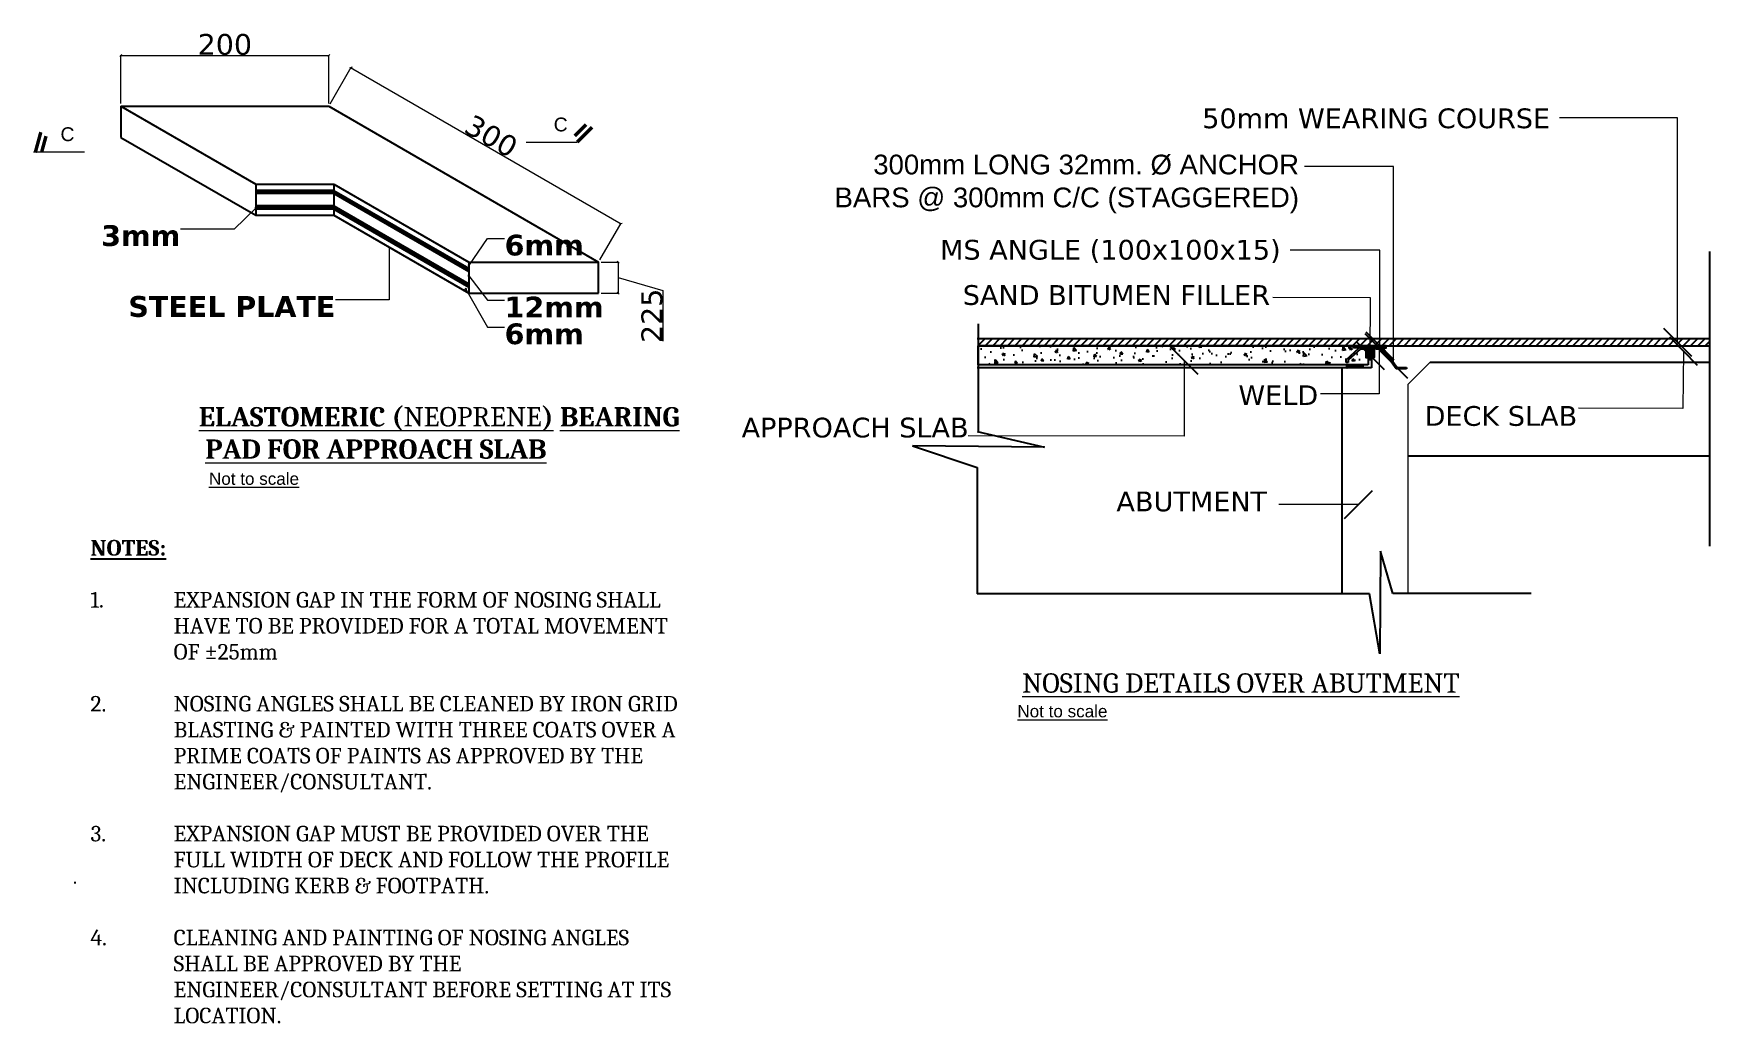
# Model space of a CAD drawing. Header units: millimetres. Extents: x 1231188 to 3899118, y -5478610 to -489530.
# Drawn here: x 3844068 to 3856168, y -2821189 to -2814044 of the extents above; entities that cross this region are included whole.
import ezdxf

# ---------------------------------------------------------------- set-up
doc = ezdxf.new("R2010")
doc.units = ezdxf.units.MM
doc.header["$LTSCALE"] = 25
doc.header["$MEASUREMENT"] = 0
doc.header["$PDMODE"] = 3
doc.layers.get('0').update_dxf_attribs({"lineweight": 13})
doc.layers.get('Defpoints').update_dxf_attribs({"color": 230, "lineweight": 9})
doc.layers.add('Circle', color=230, linetype='Continuous')
for name, color, linetype, lineweight in [('COL', 240, 'Continuous', 40), ('HAJ', 191, 'Continuous', 15), ('text', 7, 'Continuous', 18)]:
    doc.layers.add(name, color=color, linetype=linetype, lineweight=lineweight)
doc.styles.add('AR', font='arial.ttf')
doc.styles.add('ARIAL', font='arial.ttf', dxfattribs={"height": 400})
doc.styles.get("Standard").update_dxf_attribs({"font": 'swissl.ttf'})
doc.styles.add('swis lt cn bt', font='verdana.ttf')
doc.dimstyles.new('meter', dxfattribs={"dimtxt": 150, "dimasz": 5, "dimexe": 3, "dimexo": 4, "dimgap": 1, "dimtad": 1, "dimdec": 0, "dimzin": 0, "dimdsep": 46, "dimtxsty": 'swis lt cn bt', "dimblk": 'OBLIQUE', "dimcen": 3, "dimdle": 3, "dimclrd": 8, "dimclre": 8, "dimclrt": 7, "dimadec": 0, "dimazin": 0, "dimtfac": 1, "dimtdec": 0, "dimtofl": 0, "dimtmove": 1, "dimatfit": 2, "dimldrblk": 'OBLIQUE', "dimfxl": 1, "dimtolj": 1, "dimtzin": 0, "dimlwd": 9, "dimlwe": 9, "dimarcsym": 0})
pattern_1 = [(45, (-18040501.0094, 9230381.9816), (-3.3145630368, 3.3145630368), [])]
pattern_2 = [(45, (-18040501.0094, 9230366.9816), (-3.3145630368, 3.3145630368), [])]
pattern_3 = [(135, (5144107.11207, -2556025.7374), (0.46845824254, 0.46845824254), [])]

msp = doc.modelspace()

# ---------------------------------------------------------------- texts
at = {"color": 4, "lineweight": -2, "ltscale": 100}
for s, insert, char_height, width, attachment_point, style in [('50mm WEARING COURSE ', (3855017.31888, -2814585.10697), 142.464, 2930.5174594, 3, 'swis lt cn bt'), ('{\\fArial|b0|i0|c0|p34;300mm LONG 32mm. %%C ANCHOR BARS @ 300mm C/C (STAGGERED)}', (3853204.38082, -2814918.68555), 142.464, 3443.1693468, 3, 'swis lt cn bt'), ('MS ANGLE (100x100x15) ', (3853071.96224, -2815533.52318), 142.464, 2930.5174594, 3, 'swis lt cn bt'), ('SAND BITUMEN FILLER', (3852994.96057, -2815860.38386), 142.464, 2930.5174594, 3, 'swis lt cn bt'), ('WELD', (3853342.92158, -2816583.35417), 142.464, 2930.5174594, 3, 'swis lt cn bt'), ('APPROACH SLAB', (3850818.93052, -2816817.16086), 142.464, 2930.5174594, 3, 'swis lt cn bt'), ('DECK SLAB', (3855212.6755, -2816733.30084), 142.464, 2930.5174594, 3, 'swis lt cn bt'), ('ABUTMENT', (3852973.91037, -2817350.07635), 142.464, 2930.5174594, 3, 'swis lt cn bt'), ('{\\fCambria|b1|i0|c0|p18;\\LNOTES:\\P\\P\\pi-600,l600,t600;\\fCambria|b0|i0|c0|p18;\\l1.^IEXPANSION GAP IN THE FORM OF NOSING SHALL HAVE TO BE PROVIDED FOR A TOTAL MOVEMENT OF ±25mm\\P\\pi0,l0,tz;\\P\\pi-600,l600,t600;2.^INOSING ANGLES SHALL BE CLEANED BY IRON GRID BLASTING & PAINTED WITH THREE COATS OVER A PRIME COATS OF PAINTS AS APPROVED BY THE ENGINEER/CONSULTANT.\\P\\pi0,l0,tz;\\P\\pi-600,l600,t600;3.^IEXPANSION GAP MUST BE PROVIDED OVER THE FULL WIDTH OF DECK AND FOLLOW THE PROFILE INCLUDING KERB & FOOTPATH.\\P\\pi0,l0,tz;\\P\\pi-600,l600,t600;4.^ICLEANING AND PAINTING OF NOSING ANGLES SHALL BE APPROVED BY THE ENGINEER/CONSULTANT BEFORE SETTING AT ITS LOCATION.}', (3844479.06157, -2817699.86326), 112.5, 4301.4881757, 1, 'ARIAL')]:
    msp.add_mtext(s, dxfattribs=dict(at, insert=insert, char_height=char_height, width=width, attachment_point=attachment_point, style=style))
at = {"layer": 'HAJ', "color": 0, "ltscale": 15, "char_height": 140, "width": 11618.7817325}
for s, insert, attachment_point in [('\\pt1400;{\\fCambria|b1|i0|c0|p18;\\LELASTOMERIC (\\fCambria|b0|i0|c0|p18;\\C256;NEOPRENE\\fCambria|b1|i0|c0|p18;\\C0;) BEARING\\P\\ptz; PAD FOR APPROACH SLAB}', (3845261.45037, -2817115.80781), 7), ('{\\fArial|b0|i0|c0|p34;\\H0.6298x;\\LNot to scale}', (3845984.82392, -2817302.8753), 9), ('{\\fCambria|b0|i0|c0|p18;\\LNOSING DETAILS OVER ABUTMENT}', (3854363.74595, -2818803.67109), 9), ('{\\fArial|b0|i0|c0|p34;\\H0.6298x;\\LNot to scale}', (3851821.34417, -2818980.99435), 9)]:
    msp.add_mtext(s, dxfattribs=dict(at, insert=insert, attachment_point=attachment_point))
at = {"layer": 'text', "char_height": 100, "width": 4965.6862745, "attachment_point": 1, "style": 'AR'}
for insert in [(3847823.29228, -2814650.76468), (3844262.33775, -2814721.0497)]:
    msp.add_mtext('C', dxfattribs=dict(at, insert=insert))
at = {"layer": 'text', "color": 7, "lineweight": -2, "ltscale": 100, "char_height": 150, "style": 'swis lt cn bt'}
for s, insert, width, attachment_point in [('\\A1;{\\fVerdana|b1|i0|c0|p34;3mm}', (3845128.24878, -2815580.77599), 568.356951, 9), ('\\A1;{\\fVerdana|b1|i0|c0|p34;6mm}', (3847468.76354, -2815649.17721), 568.356951, 7), ('\\A1;{\\fVerdana|b1|i0|c0|p34;STEEL PLATE}', (3846246.71421, -2816092.2551), 1483.6692411, 9), ('\\A1;{\\fVerdana|b1|i0|c0|p34;12mm}', (3847468.76354, -2816093.56913), 568.356951, 7), ('\\A1;{\\fVerdana|b1|i0|c0|p34;6mm}', (3847468.76354, -2816289.43062), 568.356951, 7)]:
    msp.add_mtext(s, dxfattribs=dict(at, insert=insert, width=width, attachment_point=attachment_point))

# ---------------------------------------------------------------- blocks, each defined once
blk = doc.blocks.new('_Oblique')
at = {"color": 0, "linetype": 'ByBlock', "lineweight": -2}
blk.add_line((-0.5, -0.5), (0.5, 0.5), dxfattribs=at)
blk = doc.blocks.new('*D101')
at = {"layer": 'Defpoints', "color": 0, "lineweight": -2, "ltscale": 100, "transparency": 16777216}
for p in [(3846199, -2814203), (3844699, -2814569), (3846199, -2814569)]:
    blk.add_point(p, dxfattribs=at)
at = {"layer": 'text', "color": 8, "lineweight": 9, "ltscale": 100, "transparency": 16777216}
for p, q in [((3844696, -2814203), (3846202, -2814203)), ((3844699, -2814549), (3844699, -2814200)), ((3846199, -2814549), (3846199, -2814200))]:
    blk.add_line(p, q, dxfattribs=at)
at = {"layer": 'text', "color": 8, "lineweight": 9, "ltscale": 100, "transparency": 16777216, "xscale": 15, "yscale": 15, "zscale": 15, "rotation": 180}
blk.add_blockref('_Oblique', (3844699, -2814203), dxfattribs=at)
at = {"layer": 'text', "color": 8, "lineweight": 9, "ltscale": 100, "transparency": 16777216, "xscale": 15, "yscale": 15, "zscale": 15}
blk.add_blockref('_Oblique', (3846199, -2814203), dxfattribs=at)
at = {"layer": 'text', "color": 7, "lineweight": -2, "ltscale": 100, "transparency": 16777216, "insert": (3845449, -2814124), "char_height": 25, "attachment_point": 5, "style": 'swis lt cn bt'}
blk.add_mtext('\\A1;{\\H6x;200}', dxfattribs=at)
blk = doc.blocks.new('*D102')
at = {"layer": 'Defpoints', "color": 0, "lineweight": -2, "ltscale": 100, "transparency": 16777216}
for p in [(3846199, -2814569), (3848308, -2815416), (3848147, -2815694)]:
    blk.add_point(p, dxfattribs=at)
at = {"layer": 'text', "color": 8, "lineweight": 9, "ltscale": 100, "transparency": 16777216}
for p, q in [((3846209, -2814552), (3846361, -2814288)), ((3846357, -2814289), (3848311, -2815417)), ((3848157, -2815677), (3848310, -2815413))]:
    blk.add_line(p, q, dxfattribs=at)
at = {"layer": 'text', "color": 8, "lineweight": 9, "ltscale": 100, "transparency": 16777216, "xscale": 15, "yscale": 15, "zscale": 15}
for p, rotation in [((3846359, -2814291), 149.9999999999984), ((3848308, -2815416), 329.9999999999984)]:
    blk.add_blockref('_Oblique', p, dxfattribs=dict(at, rotation=rotation))
at = {"layer": 'text', "color": 7, "lineweight": -2, "ltscale": 100, "transparency": 16777216, "insert": (3847373, -2814785), "char_height": 25, "attachment_point": 5, "rotation": 330, "style": 'swis lt cn bt'}
blk.add_mtext('\\A1;{\\H6x;300}', dxfattribs=at)
blk = doc.blocks.new('*D103')
at = {"layer": 'Defpoints', "color": 0, "lineweight": -2, "ltscale": 100, "transparency": 16777216}
for p in [(3848147, -2815694), (3848147, -2815919), (3848288, -2815919)]:
    blk.add_point(p, dxfattribs=at)
at = {"layer": 'text', "color": 8, "lineweight": 9, "ltscale": 100, "transparency": 16777216}
for p, q in [((3848167, -2815694), (3848291, -2815694)), ((3848288, -2815691), (3848288, -2815922)), ((3848288, -2815806), (3848612, -2815900)), ((3848167, -2815919), (3848291, -2815919)), ((3848612, -2815900), (3848612, -2816265))]:
    blk.add_line(p, q, dxfattribs=at)
at = {"layer": 'text', "color": 8, "lineweight": 9, "ltscale": 100, "transparency": 16777216, "xscale": 15, "yscale": 15, "zscale": 15}
for p, rotation in [((3848288, -2815694), 90), ((3848288, -2815919), 270)]:
    blk.add_blockref('_Oblique', p, dxfattribs=dict(at, rotation=rotation))
at = {"layer": 'text', "color": 7, "lineweight": -2, "ltscale": 100, "transparency": 16777216, "insert": (3848533, -2816082), "char_height": 25, "attachment_point": 5, "rotation": 90, "style": 'swis lt cn bt'}
blk.add_mtext('\\A1;{\\H6x;225}', dxfattribs=at)

# ---------------------------------------------------------------- dimensions: what is measured, and where the dimension line sits
at = {"layer": 'text', "lineweight": -2, "ltscale": 100}
for p1, p2, distance, text, picture, middle in [((3844698.78957, -2814568.90404), (3846198.78957, -2814568.90404), 366.18659, '{\\H6x;200}', '*D101', (3845448.78957, -2814123.59455)), ((3846198.78957, -2814568.90404), (3848147.34673, -2815693.90404), 321.32288, '{\\H6x;300}', '*D102', (3847373.29104, -2814784.60782))]:
    dim = msp.add_aligned_dim(p1=p1, p2=p2, distance=distance, text=text, dimstyle='meter', override={"dimtxt": 25, "dimasz": 15, "dimexo": 20, "dimpost": 'mm', "dimfxl": 50}, dxfattribs=at)
    dim.commit()
    dim.dimension.update_dxf_attribs({"geometry": picture, "text_midpoint": middle})
dim = msp.add_linear_dim(base=(3848287.82192, -2815918.90404), p1=(3848147.34673, -2815693.90404), p2=(3848147.34673, -2815918.90404), angle=90, text='{\\H6x;225}', dimstyle='meter', override={"dimtxt": 25, "dimasz": 15, "dimexo": 20, "dimpost": 'mm', "dimfxl": 50}, dxfattribs=at)
dim.commit()
dim.dimension.update_dxf_attribs({"geometry": '*D103', "text_midpoint": (3848611.88731, -2815901.08145), "dimtype": 160})

# ---------------------------------------------------------------- hatches: boundary and pattern name
at = {"lineweight": -2, "ltscale": 100}
h = msp.add_hatch(dxfattribs=at)
h.set_pattern_fill('AR-CONC', color=2, scale=26.5, style=0)
h.set_pattern_definition([(130, (5144107.11, -2556025.74), (-190.073948, -16.629316), [19.875, -218.625]), (185, (5144107.11, -2556025.74), (36.769103, 199.330915), [15.9, -174.9]), (79.5486, (5144091.27, -2556027.12), (-153.304986, 182.701479), [16.89115, -185.80266]), (133.8158, (5144107.11, -2555972.74), (-282.818878, -43.86254), [29.8125, -327.9375]), (83.3644, (5144083.54, -2555976.4), (-247.685617, 258.141236), [25.336726, -278.703945]), (188.8158, (5144107.1, -2555972.74), (-247.685415, 258.14143), [23.85, -262.35]), (159, (5144080.61, -2555985.99), (-158.180369, -106.694006), [19.875, -218.625]), (214, (5144080.61, -2555985.99), (-64.478563, 192.164762), [15.9, -174.9]), (108.5486, (5144067.43, -2555994.88), (-222.658997, 85.470582), [16.89115, -185.80266]), (142.5, (5144107.11, -2556025.74), (-3.2223617, 88.2168713), [0, -172.78, 0, -177.55, 0, -175.5625]), (172.5, (5144107.11, -2556025.74), (-69.7134274, 104.5191036), [0, -101.23, 0, -168.805, 0, -66.9125]), (212.5, (5144166.21, -2556025.74), (-141.4629456, -5.977041), [0, -66.25, 0, -206.7, 0, -274.275]), (222.5, (5144192.71, -2556025.74), (-154.544335, 26.52782), [0, -86.125, 0, -137.27, 0, -194.775])])
h.paths.add_polyline_path([(3853704.17105, -2816434.63479), (3850887.18061, -2816434.63479), (3850887.18061, -2816297.88535), (3853704.17105, -2816297.88535)])
h = msp.add_hatch(dxfattribs=at)
h.set_pattern_fill('ANSI31', color=1, scale=300, style=0)
h.set_pattern_definition([(45, (-372189.67, -381345.124), (-26.5165043, 26.5165043), [])])
h.paths.add_polyline_path([(3856168.01062, -2816245.84478), (3850888.45377, -2816245.84478), (3850888.45377, -2816297.88535), (3853704.17105, -2816297.88535), (3853834.52164, -2816297.88535), (3856168.01062, -2816297.88535)])
h = msp.add_hatch(dxfattribs=at)
h.set_pattern_fill('ANSI31', color=2, scale=15.9, style=0)
h.set_pattern_definition([(45, (2563326.2817, -2556025.7374), (-1.4053747276, 1.4053747276), [])])
h.paths.add_polyline_path([(3853599.75796, -2816298.12178), (3853704.66696, -2816298.12178), (3853704.66696, -2816313.52851), (3853599.75796, -2816313.52851)])
h.paths.add_polyline_path([(3853704.2651, -2816313.51443), (3853687.44717, -2816313.51443), (3853687.44717, -2816383.47795), (3853704.2651, -2816383.47795)])
h = msp.add_hatch(dxfattribs=at)
h.set_pattern_fill('ANSI31', color=2, scale=5.3, style=0)
h.set_pattern_definition(pattern_3)
h.paths.add_polyline_path([(3853728.52164, -2816299.4615), (3853704.17105, -2816299.4615), (3853703.9573, -2816397.88269), (3853728.31637, -2816397.88269)])
h = msp.add_hatch(dxfattribs=at)
h.set_pattern_fill('ANSI31', color=2, scale=15.9, style=0)
h.set_pattern_definition([(135, (5144107.112, -2556025.7374), (1.4053747276, 1.4053747276), [])])
h.paths.add_polyline_path([(3853833.63577, -2816298.12178), (3853728.72677, -2816298.12178), (3853728.72677, -2816313.52851), (3853833.63577, -2816313.52851)])
h.paths.add_polyline_path([(3853729.12862, -2816313.51443), (3853745.94655, -2816313.51443), (3853745.94655, -2816383.47795), (3853729.12862, -2816383.47795)])
h = msp.add_hatch(dxfattribs=at)
h.set_pattern_fill('ANSI31', color=2, scale=5.3, style=0)
h.set_pattern_definition(pattern_3)
h.paths.add_polyline_path([(3853665.04607, -2816457.91937), (3853550.68927, -2816457.91937), (3853550.68927, -2816434.60101), (3853665.04607, -2816434.60101)])
at = {"layer": 'COL', "lineweight": -2, "ltscale": 100}
h = msp.add_hatch(dxfattribs=at)
h.set_pattern_fill('ANSI31', color=256, scale=37.5, style=0)
h.set_pattern_definition(pattern_1)
h.paths.add_polyline_path([(3846235.56815, -2815176.40404), (3845673.06815, -2815176.40404), (3845673.06815, -2815198.90404), (3846235.56815, -2815198.90404)])
h = msp.add_hatch(dxfattribs=at)
h.set_pattern_fill('ANSI31', color=256, scale=37.5, style=0)
h.set_pattern_definition(pattern_1)
h.paths.add_polyline_path([(3846235.56815, -2815176.40404), (3846235.56815, -2815198.90404), (3847209.84673, -2815761.40404), (3847209.84673, -2815738.90404)])
h = msp.add_hatch(dxfattribs=at)
h.set_pattern_fill('ANSI31', color=256, scale=37.5, style=0)
h.set_pattern_definition(pattern_2)
h.paths.add_polyline_path([(3846235.56815, -2815288.90404), (3845673.06815, -2815288.90404), (3845673.06815, -2815311.40404), (3846235.56815, -2815311.40404)])
h = msp.add_hatch(dxfattribs=at)
h.set_pattern_fill('ANSI31', color=256, scale=37.5, style=0)
h.set_pattern_definition(pattern_2)
h.paths.add_polyline_path([(3846235.56815, -2815288.90404), (3846235.56815, -2815311.40404), (3847209.84673, -2815873.90404), (3847209.84673, -2815851.40404)])

# ---------------------------------------------------------------- linework, layer by layer
at = {"lineweight": -2, "ltscale": 100}
for p, q in [((3845673.06815, -2815131.40404), (3845673.06815, -2815356.40404)), ((3847209.84673, -2815693.90404), (3847209.84673, -2815918.90404))]:
    msp.add_line(p, q, dxfattribs=at)
at = {"color": 2, "lineweight": -2, "ltscale": 100}
for p, q in [((3856168.01062, -2815617.14135), (3856168.01062, -2817743.13654)), ((3850888.45377, -2816138.88535), (3850888.45377, -2816916.74356)), ((3853834.52164, -2816297.88535), (3850887.18061, -2816297.88535)), ((3853544.35369, -2816398.34146), (3853639.72085, -2816313.57354)), ((3853648.15119, -2816322.64757), (3853559.99172, -2816402.59984)), ((3853672.6727, -2816322.64757), (3853648.15119, -2816322.64757)), ((3853672.6727, -2816313.75085), (3853672.6727, -2816322.64757)), ((3853758.56641, -2816321.96927), (3853758.56641, -2816313.52851)), ((3853804.57418, -2816321.96927), (3853758.56641, -2816321.96927)), ((3853906.90962, -2816465.133), (3853804.57418, -2816321.96927)), ((3853809.94361, -2816313.52851), (3853913.3136, -2816455.92668)), ((3853728.52164, -2816456.88535), (3850879.84467, -2816456.88535)), ((3853516.52163, -2818087.38133), (3853516.52164, -2816456.88535)), ((3853544.35369, -2816419.63617), (3853544.35369, -2816398.34146)), ((3853559.99172, -2816419.63617), (3853544.35369, -2816419.63617)), ((3853559.99172, -2816402.59984), (3853559.99172, -2816419.63617)), ((3853981.19237, -2816465.133), (3853906.90962, -2816465.133)), ((3853913.3136, -2816455.92668), (3853981.19237, -2816455.92668)), ((3853981.19237, -2816455.92668), (3853981.19237, -2816465.133)), ((3850880.18838, -2816916.74356), (3851366.87379, -2817029.28805)), ((3851366.87379, -2817029.28805), (3850413.05691, -2817020.63057)), ((3850413.05691, -2817020.63057), (3850881.29134, -2817176.46248)), ((3850881.29134, -2817176.46248), (3850881.29134, -2818087.38133)), ((3853792.37327, -2817781.19738), (3853787.43135, -2818521.964)), ((3853881.40485, -2818086.15138), (3853792.37327, -2817781.19738)), ((3853713.2341, -2818087.38133), (3850881.29134, -2818087.38133)), ((3853787.43135, -2818521.964), (3853713.2341, -2818087.38133)), ((3854879.70759, -2818086.15138), (3853881.40485, -2818086.15138))]:
    msp.add_line(p, q, dxfattribs=at)
at = {"color": 4, "lineweight": -2, "ltscale": 100}
for p, q in [((3850880.18838, -2816245.84478), (3856168.01062, -2816245.84478)), ((3853834.52164, -2816297.88535), (3856168.01062, -2816297.88535)), ((3854152.52164, -2816417.13535), (3856168.01062, -2816417.13535)), ((3853993.52164, -2817092.88535), (3856168.01062, -2817092.88535))]:
    msp.add_line(p, q, dxfattribs=at)
at = {"color": 1, "lineweight": -2, "ltscale": 100}
msp.add_line((3853728.52164, -2816297.88535), (3853728.52164, -2816456.88535), dxfattribs=at)
at = {"color": 2, "ltscale": 100}
msp.add_line((3854152.52164, -2816417.13535), (3853993.52164, -2816576.13535), dxfattribs=at)
at = {"color": 3, "ltscale": 100}
msp.add_line((3853993.52164, -2818086.15138), (3853993.52164, -2816576.13535), dxfattribs=at)
at = {"color": 2, "lineweight": -2, "ltscale": 100}
for points in [[(3853704.17105, -2816434.63479), (3850887.18061, -2816434.63479), (3850887.18061, -2816297.88535), (3853704.17105, -2816297.88535)], [(3853599.75796, -2816298.12178), (3853704.66696, -2816298.12178), (3853704.66696, -2816313.52851), (3853599.75796, -2816313.52851)], [(3853704.2651, -2816313.51443), (3853687.44717, -2816313.51443), (3853687.44717, -2816383.47795), (3853704.2651, -2816383.47795)], [(3853728.52164, -2816299.4615), (3853704.17105, -2816299.4615), (3853703.9573, -2816397.88269), (3853728.31637, -2816397.88269)], [(3853833.63577, -2816298.12178), (3853728.72677, -2816298.12178), (3853728.72677, -2816313.52851), (3853833.63577, -2816313.52851)], [(3853729.12862, -2816313.51443), (3853745.94655, -2816313.51443), (3853745.94655, -2816383.47795), (3853729.12862, -2816383.47795)], [(3853665.04607, -2816457.91937), (3853550.68927, -2816457.91937), (3853550.68927, -2816434.60101), (3853665.04607, -2816434.60101)]]:
    msp.add_lwpolyline(points, close=True, dxfattribs=at)
at = {"layer": 'Circle', "color": 7}
msp.add_line((3844365.55537, -2820166.96158), (3844365.55537, -2820179.49525), dxfattribs=at)
at = {"layer": 'COL', "lineweight": -2, "ltscale": 100}
for p, q in [((3844698.78957, -2814568.90404), (3845673.06815, -2815131.40404)), ((3844698.78957, -2814568.90404), (3846198.78957, -2814568.90404)), ((3844698.78957, -2814568.90404), (3844698.78957, -2814793.90404)), ((3846198.78957, -2814568.90404), (3848147.34673, -2815693.90404)), ((3844698.78957, -2814793.90404), (3845673.06815, -2815356.40404)), ((3845673.06815, -2815131.40404), (3846235.56815, -2815131.40404)), ((3846235.56815, -2815131.40404), (3847209.84673, -2815693.90404)), ((3846235.56815, -2815131.40404), (3846235.56815, -2815356.40404)), ((3846235.56815, -2815176.40404), (3845673.06815, -2815176.40404)), ((3846235.56815, -2815198.90404), (3845673.06815, -2815198.90404)), ((3846235.56815, -2815176.40404), (3847209.84673, -2815738.90404)), ((3846235.56815, -2815198.90404), (3847209.84673, -2815761.40404)), ((3846235.56815, -2815288.90404), (3845673.06815, -2815288.90404)), ((3846235.56815, -2815311.40404), (3845673.06815, -2815311.40404)), ((3845673.06815, -2815356.40404), (3846235.56815, -2815356.40404)), ((3846235.56815, -2815288.90404), (3847209.84673, -2815851.40404)), ((3846235.56815, -2815311.40404), (3847209.84673, -2815873.90404)), ((3846235.56815, -2815356.40404), (3847209.84673, -2815918.90404)), ((3847209.84673, -2815693.90404), (3848147.34673, -2815693.90404)), ((3848147.34673, -2815918.90404), (3848147.34673, -2815693.90404)), ((3847209.84673, -2815918.90404), (3848147.34673, -2815918.90404))]:
    msp.add_line(p, q, dxfattribs=at)
at = {"layer": 'text'}
for p, q in [((3847625.38023, -2814827.82866), (3847992.85172, -2814827.82866)), ((3844435.15412, -2814901.82727), (3844067.68263, -2814901.82727))]:
    msp.add_line(p, q, dxfattribs=at)
at = {"layer": 'text', "const_width": 25}
for points in [[(3844080.29041, -2814903.2308), (3844120.39599, -2814756.38972)], [(3844127.41678, -2814896.31029), (3844157.8037, -2814785.05275)], [(3847975.49548, -2814783.47159), (3848057.04793, -2814701.91914)], [(3847992.85172, -2814827.82866), (3848100.48712, -2814720.19325)]]:
    msp.add_lwpolyline(points, dxfattribs=at)

msp.set_redraw_order([(e.dxf.handle, doc.entitydb.next_handle()) for e in msp.query("TEXT MTEXT ATTDEF DIMENSION ARC_DIMENSION")])  # texts and dimensions are drawn at this point

# ---------------------------------------------------------------- leaders
at = {"color": 2, "lineweight": -2, "ltscale": 100}
for points in [[(3855937.87781, -2816272.71896), (3855937.87781, -2814653.96836), (3855086.33651, -2814653.96836)], [(3853885.69697, -2816431.55364), (3853885.69697, -2815002.96503), (3853242.91346, -2815002.96503)], [(3853788.47445, -2816299.43335), (3853788.1068, -2815607.38062), (3853140.97988, -2815607.38062)], [(3853719.16782, -2816367.80807), (3853719.79198, -2815950.85987), (3853016.22623, -2815948.67298)], [(3853782.56638, -2816313.32586), (3853782.56638, -2816645.46256), (3853359.39921, -2816645.46256)], [(3855981.11353, -2816337.69228), (3855975.52678, -2816750.4942), (3855223.47901, -2816749.44766)], [(3852374.50293, -2816405.00908), (3852374.50293, -2816949.49172), (3850815.94401, -2816948.04456)], [(3853634.91572, -2817443.09107), (3853059.66899, -2817443.09107)]]:
    msp.add_leader(points, dimstyle='meter', override={"dimtxt": 300, "dimasz": 202.5, "dimgap": 1, "dimtad": 0, "dimpost": '', "dimclre": 5, "dimfxl": 25, "dimfxlon": 1}, dxfattribs=at)
at = {"layer": 'text', "lineweight": -2, "ltscale": 100, "annotation_type": 0, "has_hookline": 1}
for points, hookline_direction, text_width in [([(3845672.9329, -2815303.90404), (3845515.91006, -2815455.21577), (3845129.24878, -2815455.21577)], 1, 552.75353), ([(3846634.37549, -2815586.65556), (3846634.37549, -2815966.69489), (3846247.71421, -2815966.69489)], 1, 1471.18872), ([(3847209.84673, -2815721.29652), (3847345.95465, -2815523.61699), (3847467.76354, -2815523.61699)], 0, 553.35796), ([(3847209.84673, -2815794.23382), (3847345.95465, -2815968.00891), (3847467.76354, -2815968.00891)], 0, 686.73606), ([(3847188.93181, -2815888.86046), (3847345.95465, -2816163.8704), (3847467.76354, -2816163.8704)], 0, 553.35796)]:
    msp.add_leader(points, dimstyle='meter', override={"dimasz": 10, "dimgap": 1, "dimtad": 0}, dxfattribs=dict(at, hookline_direction=hookline_direction, text_width=text_width))

doc.saveas('drawing.dxf')
